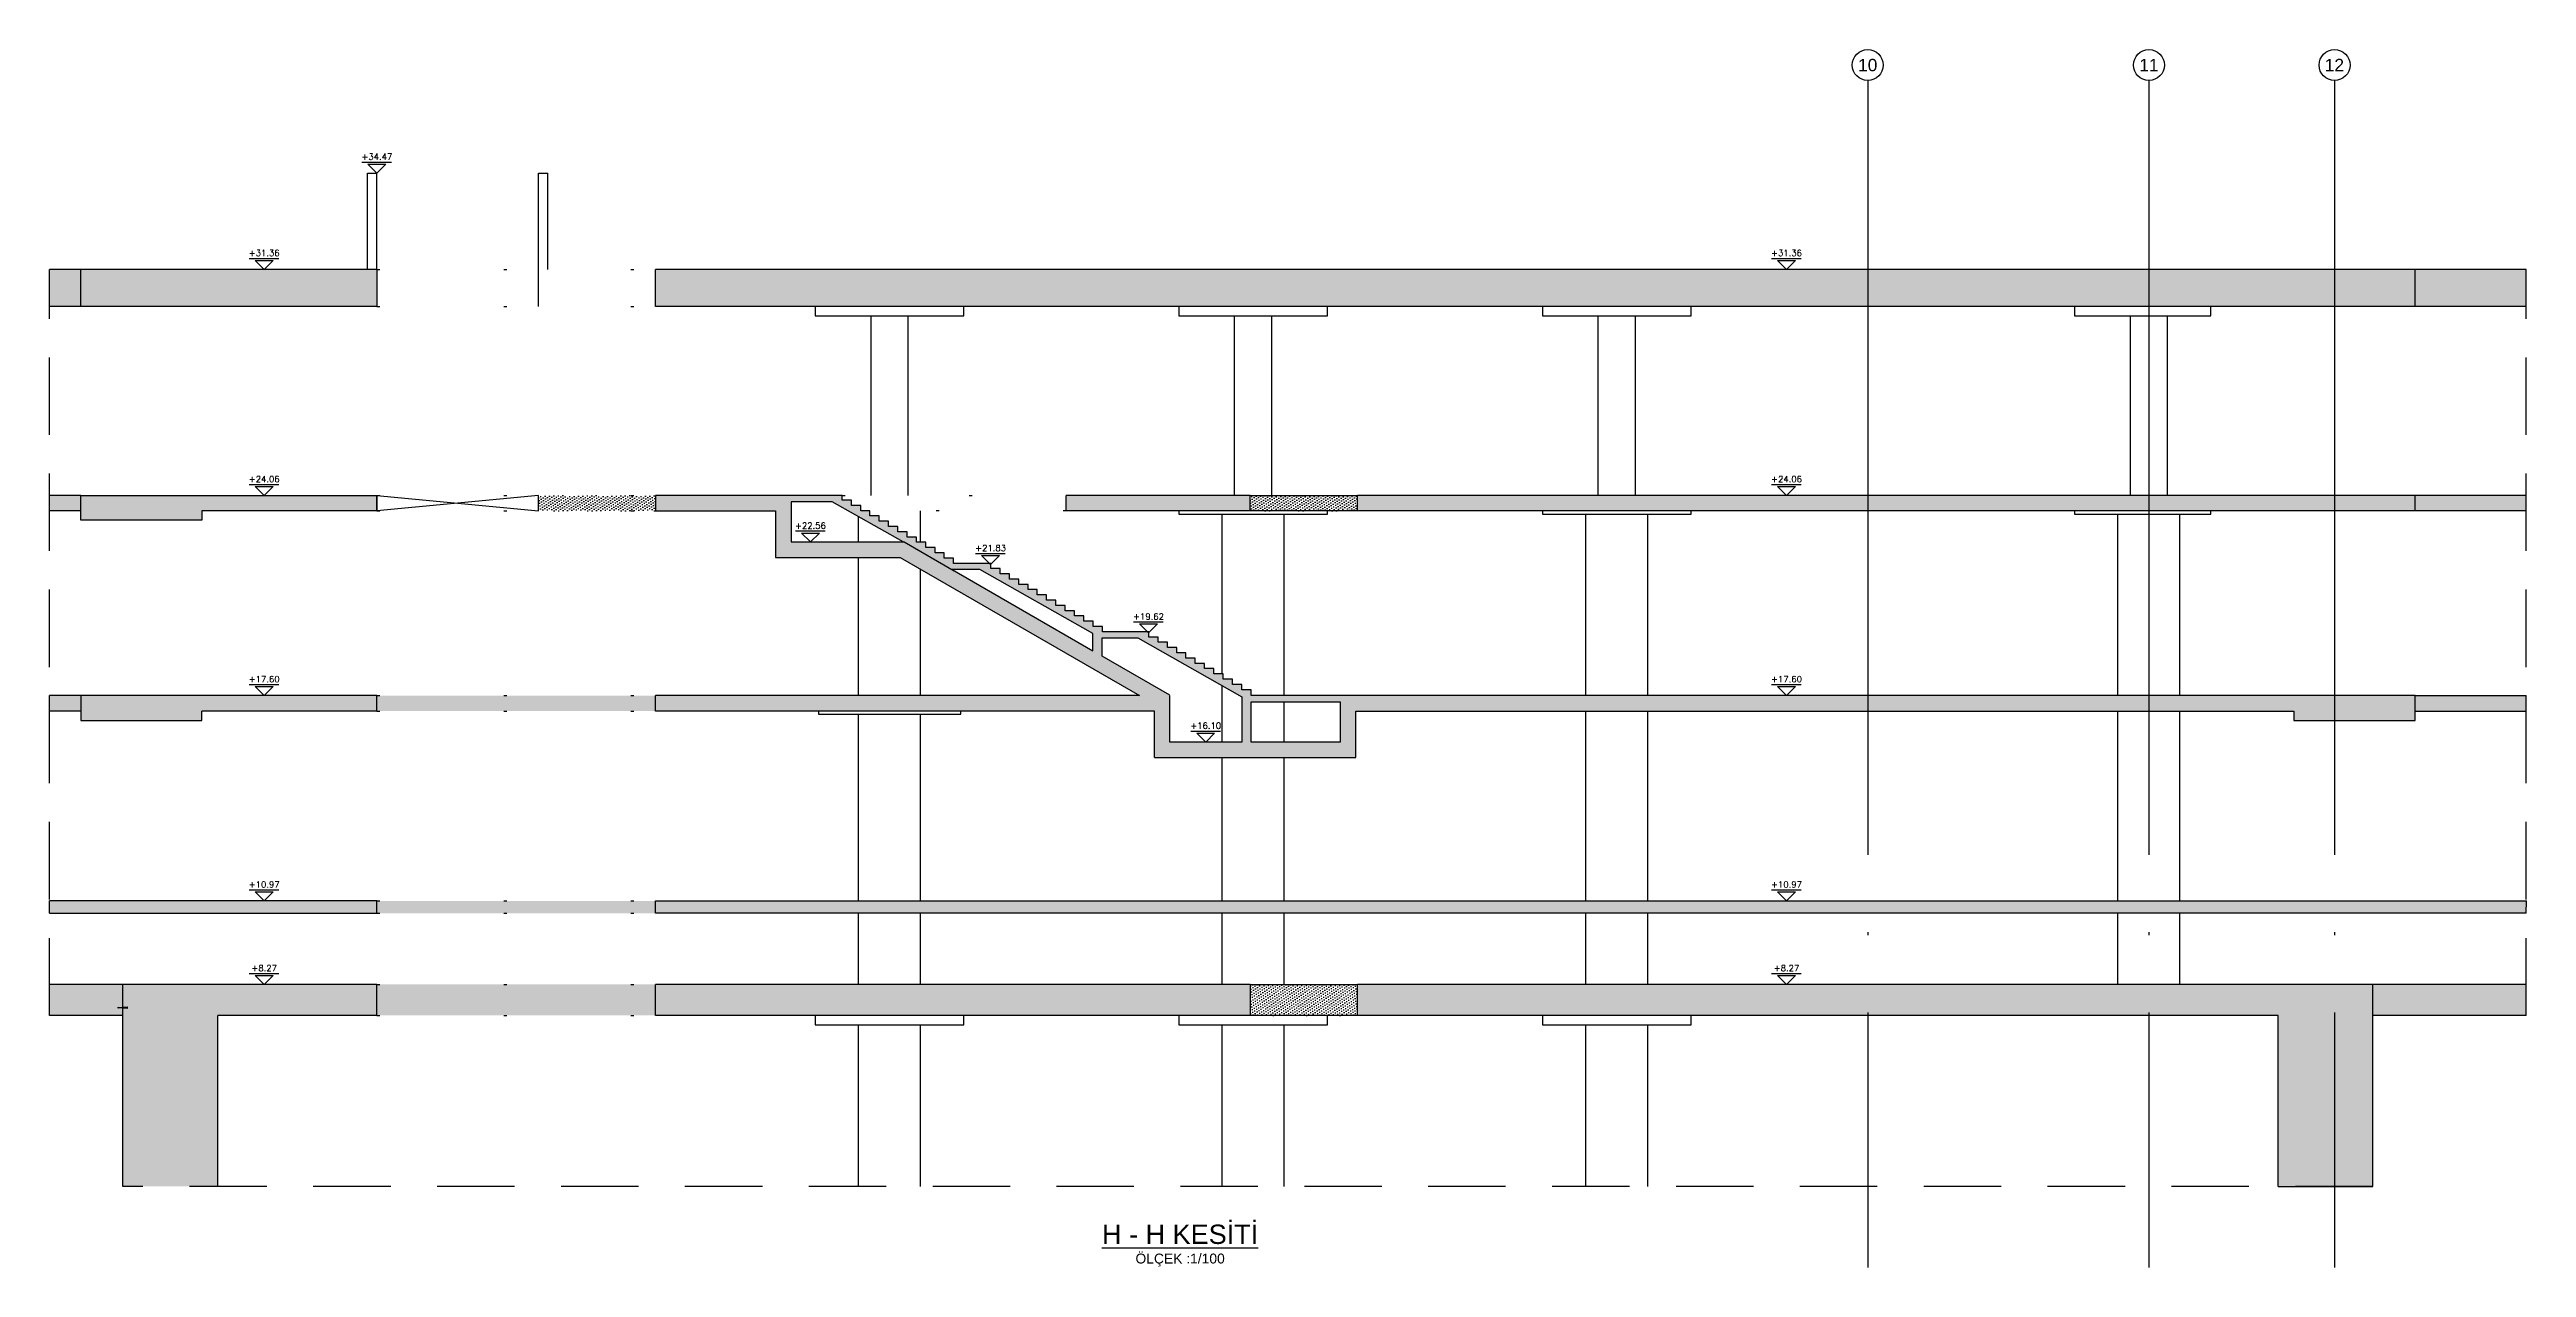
# Model space of a CAD drawing. Header units: inches. Extents: x 400392 to 401495, y 4543971 to 4544133.
# Drawn here: x 401274.7 to 401354.6, y 4544003 to 4544042.3 of the extents above; entities that cross this region are included whole.
import ezdxf
from ezdxf.enums import TextEntityAlignment as Align

# ---------------------------------------------------------------- set-up
doc = ezdxf.new("R2010")
doc.units = ezdxf.units.IN
doc.header["$MEASUREMENT"] = 0
for name, pattern in [('ACAD_ISO05W100', [33, 24, -3, 0, -3, 0, -3]), ('AKS', [3, 2.5, -0.25, 0, -0.25]), ('CIZGI', [0.4, 0.25, -0.15]), ('CONTINU', [0]), ('Dot', [4, 0, -4]), ('HIDDEN', [0.375, 0.25, -0.125])]:
    doc.linetypes.add(name, pattern=pattern)
for name, color, linetype in [('aks prota', 2, 'AKS'), ('caks prota', 4, 'Continuous'), ('görünüş prota', 4, 'Continuous'), ('iderzi_PROTA', 3, 'Continuous'), ('kesik prota', 2, 'CIZGI'), ('kesit prota', 1, 'Continuous'), ('kesit tarama prota', 252, 'Continuous'), ('kolon tarama prota', 252, 'Continuous'), ('kot prota', 4, 'Continuous'), ('PRT-CST-rc_level', 6, 'Continuous'), ('PRT-CST-rc_levermark', 4, 'Continuous'), ('st_s_su tutucu', 2, 'Continuous'), ('st_s_ölçü', 4, 'Continuous'), ('t35 prota', 3, 'Continuous'), ('taks prota', 7, 'Continuous'), ('tplan prota', 7, 'Continuous')]:
    doc.layers.add(name, color=color, linetype=linetype)
doc.styles.add('Arial', font='Arial.ttf')
doc.styles.add('OLCU', font='romanstw.shx')
doc.styles.add('TAKS', font='Arial Unicode.ttf')
pattern_1 = [(36, (401115.44459, 4543690.453005), (-0.014547592, 0.087543451), [0, -0.079375])]

msp = doc.modelspace()

# ---------------------------------------------------------------- texts
at = {"layer": 't35 prota', "style": 'Arial'}
msp.add_text('ÖLÇEK :1/100', height=0.32, rotation=0.01179, dxfattribs=at).set_placement((401311.177, 4544003.291), align=Align.MIDDLE)
at = {"layer": 'taks prota', "style": 'TAKS'}
for s, p in [('10', (401333.378, 4544041.846)), ('11', (401342.458, 4544041.846)), ('12', (401348.447, 4544041.846))]:
    msp.add_text(s, height=0.4, dxfattribs=at).set_placement(p, align=Align.MIDDLE_CENTER)
at = {"layer": 'tplan prota', "style": 'Arial'}
msp.add_text('%%UH - H KESİTİ', height=0.625, rotation=0.01179, dxfattribs=at).set_placement((401311.177, 4544004.166), align=Align.MIDDLE)

# ---------------------------------------------------------------- blocks, each defined once
blk = doc.blocks.new('KOTK5')
at = {"layer": 'PRT-CST-rc_levermark'}
blk.add_line((217, 160), (-213, 160), dxfattribs=at)
blk.add_lwpolyline([(130, 130), (-130, 130), (0, 0)], close=True, dxfattribs=at)
at = {"layer": 'PRT-CST-rc_level', "style": 'OLCU'}
blk.add_attdef('000.00', text='', height=90, dxfattribs=at).set_placement((0, 193), align=Align.CENTER)
blk = doc.blocks.new('D')
at = {"layer": 'st_s_su tutucu', "linetype": 'CONTINU', "ltscale": 0.2}
for p, q in [((-39988, 52508), (-39993, 52508)), ((-39993, 52508), (-39993, 52507)), ((-39993, 52507), (-39991, 52506)), ((-39991, 52499), (-39992, 52499)), ((-39992, 52499), (-39992, 52498)), ((-39992, 52498), (-39991, 52498)), ((-39991, 52489), (-39992, 52489)), ((-39992, 52489), (-39992, 52488)), ((-39992, 52488), (-39991, 52488)), ((-39991, 52479), (-39992, 52479)), ((-39992, 52479), (-39992, 52478)), ((-39992, 52478), (-39991, 52478)), ((-39992, 52468), (-39992, 52469)), ((-39992, 52469), (-39991, 52469)), ((-39991, 52468), (-39992, 52468)), ((-39991, 52506), (-39991, 52499)), ((-39991, 52498), (-39991, 52489)), ((-39991, 52488), (-39991, 52479)), ((-39991, 52469), (-39991, 52478)), ((-39991, 52459), (-39991, 52468)), ((-39990, 52506), (-39988, 52507)), ((-39990, 52499), (-39990, 52506)), ((-39989, 52499), (-39990, 52499)), ((-39990, 52489), (-39990, 52498)), ((-39990, 52498), (-39989, 52498)), ((-39989, 52489), (-39990, 52489)), ((-39990, 52479), (-39990, 52488)), ((-39990, 52488), (-39989, 52488)), ((-39989, 52479), (-39990, 52479)), ((-39990, 52478), (-39989, 52478)), ((-39990, 52478), (-39990, 52469)), ((-39990, 52469), (-39989, 52469)), ((-39989, 52468), (-39990, 52468)), ((-39990, 52468), (-39990, 52459)), ((-39989, 52498), (-39989, 52499)), ((-39989, 52488), (-39989, 52489)), ((-39989, 52478), (-39989, 52479)), ((-39989, 52469), (-39989, 52468)), ((-39988, 52507), (-39988, 52508)), ((-39993, 52449), (-39991, 52450)), ((-39993, 52448), (-39993, 52449)), ((-39988, 52448), (-39993, 52448)), ((-39992, 52458), (-39992, 52459)), ((-39992, 52459), (-39991, 52459)), ((-39991, 52458), (-39992, 52458)), ((-39991, 52450), (-39991, 52458)), ((-39990, 52459), (-39989, 52459)), ((-39989, 52458), (-39990, 52458)), ((-39990, 52458), (-39990, 52450)), ((-39990, 52450), (-39988, 52449)), ((-39989, 52459), (-39989, 52458)), ((-39988, 52449), (-39988, 52448))]:
    blk.add_line(p, q, dxfattribs=at)

# ---------------------------------------------------------------- hatches: boundary and pattern name
at = {"layer": 'kesit tarama prota'}
h = msp.add_hatch(color=256, dxfattribs=at)
h.dxf.hatch_style = 1
h.paths.add_polyline_path([(401275.685, 4544035.245), (401274.673, 4544035.245), (401274.673, 4544034.045), (401275.685, 4544034.045)])
h.paths.add_polyline_path([(401285.243, 4544035.245), (401275.685, 4544035.245), (401275.685, 4544034.045), (401285.243, 4544034.045)])
h = msp.add_hatch(color=256, dxfattribs=at)
h.dxf.hatch_style = 1
h.paths.add_polyline_path([(401351.049, 4544035.245), (401294.243, 4544035.245), (401294.243, 4544034.045), (401351.049, 4544034.045)])
h = msp.add_hatch(color=256, dxfattribs=at)
h.dxf.hatch_style = 1
h.paths.add_polyline_path([(401354.642, 4544035.245), (401351.049, 4544035.245), (401351.049, 4544034.045), (401354.642, 4544034.045)])
h = msp.add_hatch(color=256, dxfattribs=at)
h.dxf.hatch_style = 1
h.paths.add_polyline_path([(401275.682, 4544027.945), (401274.673, 4544027.945), (401274.673, 4544027.445), (401275.682, 4544027.445)])
h.paths.add_polyline_path([(401285.243, 4544027.945), (401275.682, 4544027.945), (401275.682, 4544027.145), (401279.595, 4544027.145), (401279.595, 4544027.445), (401285.243, 4544027.445)])
h = msp.add_hatch(dxfattribs=at)
h.set_pattern_fill('DOTS', color=2, scale=0.05, angle=36)
h.set_pattern_definition(pattern_1)
h.paths.add_polyline_path([(401294.243, 4544027.945), (401290.463, 4544027.945), (401290.463, 4544027.445), (401294.243, 4544027.445)])
h = msp.add_hatch(color=256, dxfattribs=at)
h.dxf.hatch_style = 1
h.paths.add_polyline_path([(401351.049, 4544021.485), (401313.466, 4544021.485), (401313.466, 4544021.675), (401313.166, 4544021.675), (401313.166, 4544021.845), (401312.866, 4544021.845), (401312.866, 4544022.015), (401312.566, 4544022.015), (401312.566, 4544022.185), (401312.266, 4544022.185), (401312.266, 4544022.355), (401311.966, 4544022.355), (401311.966, 4544022.525), (401311.666, 4544022.525), (401311.666, 4544022.695), (401311.366, 4544022.695), (401311.366, 4544022.865), (401311.066, 4544022.865), (401311.066, 4544023.035), (401310.766, 4544023.035), (401310.766, 4544023.205), (401310.466, 4544023.205), (401310.466, 4544023.375), (401310.166, 4544023.375), (401310.166, 4544023.545), (401308.666, 4544023.545), (401308.666, 4544023.715), (401308.366, 4544023.715), (401308.366, 4544023.885), (401308.066, 4544023.885), (401308.066, 4544024.055), (401307.766, 4544024.055), (401307.766, 4544024.225), (401307.466, 4544024.225), (401307.466, 4544024.395), (401307.166, 4544024.395), (401307.166, 4544024.565), (401306.866, 4544024.565), (401306.866, 4544024.735), (401306.566, 4544024.735), (401306.566, 4544024.905), (401306.266, 4544024.905), (401306.266, 4544025.075), (401305.966, 4544025.075), (401305.966, 4544025.245), (401305.666, 4544025.245), (401305.666, 4544025.415), (401305.366, 4544025.415), (401305.366, 4544025.585), (401305.066, 4544025.585), (401305.066, 4544025.755), (401303.864, 4544025.755), (401303.864, 4544025.925), (401303.564, 4544025.925), (401303.564, 4544026.095), (401303.264, 4544026.095), (401303.264, 4544026.265), (401302.964, 4544026.265), (401302.964, 4544026.435), (401302.664, 4544026.435), (401302.664, 4544026.605), (401302.364, 4544026.605), (401302.364, 4544026.775), (401302.064, 4544026.775), (401302.064, 4544026.945), (401301.764, 4544026.945), (401301.764, 4544027.115), (401301.464, 4544027.115), (401301.464, 4544027.285), (401301.164, 4544027.285), (401301.164, 4544027.455), (401300.864, 4544027.455), (401300.864, 4544027.625), (401300.564, 4544027.625), (401300.564, 4544027.795), (401300.264, 4544027.795), (401300.264, 4544027.945), (401294.243, 4544027.945), (401294.243, 4544027.445), (401298.114, 4544027.445), (401298.114, 4544025.945), (401302.138, 4544025.945), (401309.862, 4544021.485), (401294.243, 4544021.485), (401294.243, 4544020.985), (401310.349, 4544020.985), (401310.349, 4544019.485), (401316.849, 4544019.485), (401316.849, 4544020.985), (401347.136, 4544020.985), (401347.136, 4544020.685), (401351.049, 4544020.685)])
h.paths.add_polyline_path([(401303.813, 4544025.555), (401304.713, 4544025.555), (401308.358, 4544023.489), (401308.358, 4544022.931)], flags=16)
h.paths.add_polyline_path([(401308.658, 4544022.758), (401308.658, 4544023.345), (401309.813, 4544023.345), (401313.166, 4544021.445), (401313.166, 4544019.985), (401310.849, 4544019.985), (401310.849, 4544021.493)], flags=16)
h.paths.add_polyline_path([(401313.466, 4544021.285), (401316.349, 4544021.285), (401316.349, 4544019.985), (401313.466, 4544019.985)], flags=16)
h.paths.add_polyline_path([(401302.24, 4544026.445), (401298.614, 4544026.445), (401298.614, 4544027.745), (401299.946, 4544027.745)], flags=16)
h = msp.add_hatch(color=256, dxfattribs=at)
h.dxf.hatch_style = 1
h.paths.add_polyline_path([(401313.436, 4544027.945), (401307.496, 4544027.945), (401307.496, 4544027.445), (401313.436, 4544027.445)])
h.paths.add_polyline_path([(401351.049, 4544027.945), (401316.907, 4544027.945), (401316.907, 4544027.445), (401351.049, 4544027.445)])
h = msp.add_hatch(dxfattribs=at)
h.set_pattern_fill('DOTS', color=2, scale=0.05, angle=36)
h.set_pattern_definition(pattern_1)
h.paths.add_polyline_path([(401316.907, 4544027.945), (401313.436, 4544027.945), (401313.436, 4544027.445), (401316.907, 4544027.445)])
h = msp.add_hatch(color=256, dxfattribs=at)
h.dxf.hatch_style = 1
h.paths.add_polyline_path([(401354.642, 4544027.945), (401351.049, 4544027.945), (401351.049, 4544027.445), (401354.642, 4544027.445)])
h = msp.add_hatch(color=256, dxfattribs=at)
h.dxf.hatch_style = 1
h.paths.add_polyline_path([(401275.682, 4544021.485), (401274.673, 4544021.485), (401274.673, 4544020.985), (401275.682, 4544020.985)])
h.paths.add_polyline_path([(401285.243, 4544021.485), (401275.682, 4544021.485), (401275.682, 4544020.685), (401279.595, 4544020.685), (401279.595, 4544020.985), (401285.243, 4544020.985)])
h = msp.add_hatch(dxfattribs=at)
h.set_pattern_fill('DOTS', color=2, scale=0.05, angle=36)
h.set_pattern_definition(pattern_1)
h.paths.add_polyline_path([(401294.243, 4544021.485), (401285.243, 4544021.485), (401285.243, 4544020.985), (401294.243, 4544020.985)])
h = msp.add_hatch(color=256, dxfattribs=at)
h.dxf.hatch_style = 1
h.paths.add_polyline_path([(401354.642, 4544021.485), (401351.049, 4544021.485), (401351.049, 4544020.985), (401354.642, 4544020.985)])
h = msp.add_hatch(color=256, dxfattribs=at)
h.dxf.hatch_style = 1
h.paths.add_polyline_path([(401285.243, 4544014.855), (401274.673, 4544014.855), (401274.673, 4544014.455), (401285.243, 4544014.455)])
h = msp.add_hatch(dxfattribs=at)
h.set_pattern_fill('DOTS', color=2, scale=0.05, angle=36)
h.set_pattern_definition(pattern_1)
h.paths.add_polyline_path([(401294.243, 4544014.855), (401285.243, 4544014.855), (401285.243, 4544014.455), (401294.243, 4544014.455)])
h = msp.add_hatch(color=256, dxfattribs=at)
h.dxf.hatch_style = 1
h.paths.add_polyline_path([(401354.647, 4544014.855), (401294.243, 4544014.855), (401294.243, 4544014.455), (401354.642, 4544014.455)])
h = msp.add_hatch(color=256, dxfattribs=at)
h.dxf.hatch_style = 1
h.paths.add_polyline_path([(401280.102, 4544011.155), (401285.243, 4544011.155), (401285.243, 4544012.155), (401274.673, 4544012.155), (401274.673, 4544011.155), (401277.039, 4544011.155), (401277.039, 4544005.637), (401280.102, 4544005.637)])
h = msp.add_hatch(dxfattribs=at)
h.set_pattern_fill('DOTS', color=2, scale=0.05, angle=36)
h.set_pattern_definition(pattern_1)
h.paths.add_polyline_path([(401294.243, 4544012.155), (401285.243, 4544012.155), (401285.243, 4544011.155), (401294.243, 4544011.155)])
h = msp.add_hatch(color=256, dxfattribs=at)
h.dxf.hatch_style = 1
h.paths.add_polyline_path([(401313.436, 4544012.155), (401294.243, 4544012.155), (401294.243, 4544011.155), (401313.436, 4544011.155)])
h = msp.add_hatch(dxfattribs=at)
h.set_pattern_fill('DOTS', color=2, scale=0.05, angle=36)
h.set_pattern_definition(pattern_1)
h.paths.add_polyline_path([(401316.907, 4544012.155), (401313.436, 4544012.155), (401313.436, 4544011.155), (401316.907, 4544011.155)])
h = msp.add_hatch(color=256, dxfattribs=at)
h.dxf.hatch_style = 1
h.paths.add_polyline_path([(401349.688, 4544011.155), (401354.642, 4544011.155), (401354.642, 4544012.155), (401316.907, 4544012.155), (401316.907, 4544011.155), (401346.626, 4544011.155), (401346.626, 4544005.637), (401349.688, 4544005.637)])

# ---------------------------------------------------------------- linework, layer by layer
at = {"layer": 'aks prota', "ltscale": 10}
for p, q in [((401333.378, 4544041.346), (401333.378, 4544003.018)), ((401342.458, 4544041.346), (401342.458, 4544003.018)), ((401348.45, 4544041.346), (401348.45, 4544003.018))]:
    msp.add_line(p, q, dxfattribs=at)
at = {"layer": 'caks prota', "ltscale": 0.05}
for centre in [(401333.378, 4544041.846), (401342.458, 4544041.846), (401348.45, 4544041.846)]:
    msp.add_circle(centre, 0.5, dxfattribs=at)
at = {"layer": 'görünüş prota'}
for p, q in [((401301.197, 4544027.945), (401301.197, 4544033.745)), ((401302.397, 4544027.945), (401302.397, 4544033.745)), ((401312.936, 4544027.945), (401312.936, 4544033.745)), ((401314.136, 4544027.945), (401314.136, 4544033.745)), ((401324.678, 4544027.945), (401324.678, 4544033.745)), ((401325.878, 4544027.945), (401325.878, 4544033.745)), ((401341.858, 4544027.945), (401341.858, 4544033.745)), ((401343.058, 4544027.945), (401343.058, 4544033.745)), ((401300.797, 4544026.445), (401300.797, 4544027.263)), ((401302.797, 4544026.435), (401302.797, 4544027.445)), ((401312.536, 4544022.185), (401312.536, 4544027.345)), ((401314.536, 4544021.485), (401314.536, 4544027.345)), ((401324.278, 4544021.485), (401324.278, 4544027.345)), ((401326.278, 4544021.485), (401326.278, 4544027.345)), ((401341.458, 4544021.485), (401341.458, 4544027.345)), ((401343.458, 4544021.485), (401343.458, 4544027.345)), ((401300.797, 4544021.485), (401300.797, 4544025.945)), ((401302.797, 4544021.485), (401302.797, 4544025.564)), ((401312.536, 4544019.985), (401312.536, 4544021.802)), ((401300.797, 4544014.855), (401300.797, 4544020.885)), ((401302.797, 4544014.855), (401302.797, 4544020.885)), ((401314.536, 4544019.985), (401314.536, 4544021.285)), ((401324.278, 4544014.855), (401324.278, 4544020.985)), ((401326.278, 4544014.855), (401326.278, 4544020.985)), ((401341.458, 4544014.855), (401341.458, 4544020.985)), ((401343.458, 4544014.855), (401343.458, 4544020.985)), ((401312.536, 4544014.855), (401312.536, 4544019.485)), ((401314.536, 4544014.855), (401314.536, 4544019.485)), ((401300.797, 4544012.155), (401300.797, 4544014.455)), ((401302.797, 4544012.155), (401302.797, 4544014.455)), ((401312.536, 4544012.155), (401312.536, 4544014.455)), ((401314.536, 4544012.155), (401314.536, 4544014.455)), ((401324.278, 4544012.155), (401324.278, 4544014.455)), ((401326.278, 4544012.155), (401326.278, 4544014.455)), ((401341.458, 4544012.155), (401341.458, 4544014.455)), ((401343.458, 4544012.155), (401343.458, 4544014.455)), ((401300.797, 4544005.637), (401300.797, 4544010.855)), ((401302.797, 4544005.637), (401302.797, 4544010.855)), ((401312.536, 4544005.637), (401312.536, 4544010.855)), ((401314.536, 4544005.637), (401314.536, 4544010.855)), ((401324.278, 4544005.637), (401324.278, 4544010.855)), ((401326.278, 4544005.637), (401326.278, 4544010.855))]:
    msp.add_line(p, q, dxfattribs=at)
for points in [[(401284.943, 4544035.245), (401284.943, 4544038.355)], [(401284.943, 4544038.355), (401285.243, 4544038.355)], [(401285.243, 4544035.245), (401285.243, 4544038.355)], [(401290.463, 4544034.045), (401290.463, 4544038.355)], [(401290.463, 4544038.355), (401290.763, 4544038.355)], [(401290.763, 4544035.245), (401290.763, 4544038.355)], [(401299.397, 4544034.045), (401299.397, 4544033.745), (401304.197, 4544033.745), (401304.197, 4544034.045)], [(401311.136, 4544034.045), (401311.136, 4544033.745), (401315.936, 4544033.745), (401315.936, 4544034.045)], [(401322.875, 4544034.045), (401322.875, 4544033.745), (401327.675, 4544033.745), (401327.675, 4544034.045)], [(401340.055, 4544034.045), (401340.055, 4544033.745), (401344.455, 4544033.745), (401344.455, 4544034.045)], [(401313.436, 4544027.945), (401316.907, 4544027.945)], [(401311.136, 4544027.445), (401311.136, 4544027.345), (401315.936, 4544027.345), (401315.936, 4544027.445)], [(401316.907, 4544027.445), (401313.436, 4544027.445)], [(401322.875, 4544027.445), (401322.875, 4544027.345), (401327.675, 4544027.345), (401327.675, 4544027.445)], [(401340.055, 4544027.445), (401340.055, 4544027.345), (401344.455, 4544027.345), (401344.455, 4544027.445)], [(401299.497, 4544020.985), (401299.497, 4544020.885), (401304.097, 4544020.885), (401304.097, 4544020.985)], [(401313.436, 4544012.155), (401316.907, 4544012.155)], [(401299.397, 4544011.155), (401299.397, 4544010.855), (401304.197, 4544010.855), (401304.197, 4544011.155)], [(401311.136, 4544011.155), (401311.136, 4544010.855), (401315.936, 4544010.855), (401315.936, 4544011.155)], [(401316.907, 4544011.155), (401313.436, 4544011.155)], [(401322.877, 4544011.155), (401322.877, 4544010.855), (401327.677, 4544010.855), (401327.677, 4544011.155)]]:
    msp.add_lwpolyline(points, dxfattribs=at)
at = {"layer": 'görünüş prota', "color": 4, "linetype": 'Dot'}
for points in [[(401285.243, 4544035.245), (401294.243, 4544035.245)], [(401285.243, 4544034.045), (401294.243, 4544034.045)], [(401285.243, 4544027.945), (401294.243, 4544027.945)], [(401300.264, 4544027.945), (401307.496, 4544027.945)], [(401285.243, 4544027.445), (401294.243, 4544027.445)], [(401307.496, 4544027.445), (401301.164, 4544027.445)], [(401285.243, 4544021.485), (401294.243, 4544021.485)], [(401285.243, 4544020.985), (401294.243, 4544020.985)], [(401285.243, 4544014.855), (401294.243, 4544014.855)], [(401285.243, 4544014.455), (401294.243, 4544014.455)], [(401285.243, 4544012.155), (401294.243, 4544012.155)], [(401285.243, 4544011.155), (401294.243, 4544011.155)]]:
    msp.add_lwpolyline(points, dxfattribs=at)
at = {"layer": 'iderzi_PROTA', "linetype": 'ACAD_ISO05W100', "ltscale": 2}
for p, q in [((401277.039, 4544011.155), (401277.039, 4544012.155)), ((401349.688, 4544011.155), (401349.688, 4544012.155))]:
    msp.add_line(p, q, dxfattribs=at)
at = {"layer": 'kesik prota', "ltscale": 10}
msp.add_line((401349.688, 4544005.637), (401277.039, 4544005.637), dxfattribs=at)
at = {"layer": 'kesik prota', "linetype": 'HIDDEN', "ltscale": 10}
for points in [[(401274.673, 4544011.155), (401274.673, 4544035.245)], [(401354.642, 4544011.155), (401354.642, 4544035.245)]]:
    msp.add_lwpolyline(points, dxfattribs=at)
at = {"layer": 'kesik prota', "ltscale": 10}
msp.add_lwpolyline([(401302.24, 4544026.445), (401302.271, 4544026.445), (401303.877, 4544025.518)], dxfattribs=at)
at = {"layer": 'kesit prota', "color": 1}
for p, q in [((401285.243, 4544035.245), (401274.673, 4544035.245)), ((401285.243, 4544035.245), (401285.243, 4544034.045)), ((401354.642, 4544035.245), (401294.243, 4544035.245)), ((401294.243, 4544034.045), (401294.243, 4544035.245)), ((401285.243, 4544034.045), (401274.673, 4544034.045)), ((401354.642, 4544034.045), (401294.243, 4544034.045)), ((401313.436, 4544027.945), (401307.496, 4544027.945)), ((401307.496, 4544027.445), (401307.496, 4544027.945)), ((401313.436, 4544027.445), (401313.436, 4544027.945)), ((401354.642, 4544027.945), (401316.907, 4544027.945)), ((401316.907, 4544027.445), (401316.907, 4544027.945)), ((401351.049, 4544027.445), (401351.049, 4544027.945)), ((401313.436, 4544027.445), (401307.496, 4544027.445)), ((401354.642, 4544027.445), (401316.907, 4544027.445)), ((401275.682, 4544021.485), (401274.673, 4544021.485)), ((401285.243, 4544020.985), (401285.243, 4544021.485)), ((401294.243, 4544020.985), (401294.243, 4544021.485)), ((401275.682, 4544020.985), (401274.673, 4544020.985)), ((401285.243, 4544020.985), (401279.595, 4544020.985)), ((401310.349, 4544020.985), (401294.243, 4544020.985)), ((401310.349, 4544019.485), (401310.349, 4544020.985)), ((401316.849, 4544019.485), (401316.849, 4544020.985)), ((401310.349, 4544019.485), (401316.849, 4544019.485)), ((401285.243, 4544012.155), (401274.673, 4544012.155)), ((401285.243, 4544011.155), (401285.243, 4544012.155)), ((401313.436, 4544012.155), (401294.243, 4544012.155)), ((401294.243, 4544011.155), (401294.243, 4544012.155)), ((401313.436, 4544012.155), (401313.436, 4544011.155)), ((401354.642, 4544012.155), (401316.907, 4544012.155)), ((401316.907, 4544011.155), (401316.907, 4544012.155)), ((401277.039, 4544011.155), (401274.673, 4544011.155)), ((401277.039, 4544005.637), (401277.039, 4544011.155)), ((401285.243, 4544011.155), (401280.102, 4544011.155)), ((401280.102, 4544005.637), (401280.102, 4544011.155)), ((401313.436, 4544011.155), (401294.243, 4544011.155)), ((401346.626, 4544011.155), (401316.907, 4544011.155)), ((401346.626, 4544005.637), (401346.626, 4544011.155)), ((401354.642, 4544011.155), (401349.688, 4544011.155)), ((401349.688, 4544005.637), (401349.688, 4544011.155))]:
    msp.add_line(p, q, dxfattribs=at)
at = {"layer": 'kesit prota'}
for p, q in [((401275.685, 4544034.045), (401275.685, 4544035.245)), ((401351.049, 4544034.045), (401351.049, 4544035.245))]:
    msp.add_line(p, q, dxfattribs=at)
at = {"layer": 'kesit prota', "color": 1}
for points in [[(401275.682, 4544027.945), (401274.673, 4544027.945)], [(401275.682, 4544027.445), (401274.673, 4544027.445)], [(401298.114, 4544027.445), (401298.114, 4544025.945), (401302.138, 4544025.945), (401309.862, 4544021.485), (401294.243, 4544021.485)], [(401304.713, 4544025.555), (401303.813, 4544025.555), (401308.358, 4544022.931), (401308.358, 4544023.489), (401304.713, 4544025.555)], [(401310.849, 4544021.493), (401308.658, 4544022.758), (401308.658, 4544023.345), (401309.813, 4544023.345), (401313.166, 4544021.445), (401313.166, 4544019.985)], [(401313.166, 4544019.985), (401310.849, 4544019.985), (401310.849, 4544021.485)]]:
    msp.add_lwpolyline(points, dxfattribs=at)
for points in [[(401275.682, 4544027.945), (401285.243, 4544027.945), (401285.243, 4544027.445), (401279.595, 4544027.445), (401279.595, 4544027.145), (401275.682, 4544027.145)], [(401302.24, 4544026.445), (401299.946, 4544027.745), (401298.614, 4544027.745), (401298.614, 4544026.445)], [(401313.466, 4544021.285), (401316.349, 4544021.285), (401316.349, 4544019.985), (401313.466, 4544019.985)]]:
    msp.add_lwpolyline(points, close=True, dxfattribs=at)
at = {"layer": 'kesit prota'}
for points in [[(401316.849, 4544020.985), (401347.136, 4544020.985), (401347.136, 4544020.685), (401351.049, 4544020.685), (401351.049, 4544021.485), (401313.466, 4544021.485), (401313.466, 4544021.675), (401313.166, 4544021.675), (401313.166, 4544021.845), (401312.866, 4544021.845), (401312.866, 4544022.015), (401312.566, 4544022.015), (401312.566, 4544022.185), (401312.266, 4544022.185), (401312.266, 4544022.355), (401311.966, 4544022.355), (401311.966, 4544022.525), (401311.666, 4544022.525), (401311.666, 4544022.695), (401311.366, 4544022.695), (401311.366, 4544022.865), (401311.066, 4544022.865), (401311.066, 4544023.035), (401310.766, 4544023.035), (401310.766, 4544023.205), (401310.466, 4544023.205), (401310.466, 4544023.375), (401310.166, 4544023.375), (401310.166, 4544023.545), (401308.666, 4544023.545), (401308.666, 4544023.715), (401308.366, 4544023.715), (401308.366, 4544023.885), (401308.066, 4544023.885), (401308.066, 4544024.055), (401307.766, 4544024.055), (401307.766, 4544024.225), (401307.466, 4544024.225), (401307.466, 4544024.395), (401307.166, 4544024.395), (401307.166, 4544024.565), (401306.866, 4544024.565), (401306.866, 4544024.735), (401306.566, 4544024.735), (401306.566, 4544024.905), (401306.266, 4544024.905), (401306.266, 4544025.075), (401305.966, 4544025.075), (401305.966, 4544025.245), (401305.666, 4544025.245), (401305.666, 4544025.415), (401305.366, 4544025.415), (401305.366, 4544025.585), (401305.066, 4544025.585), (401305.066, 4544025.755), (401303.864, 4544025.755), (401303.864, 4544025.925), (401303.564, 4544025.925), (401303.564, 4544026.095), (401303.264, 4544026.095), (401303.264, 4544026.265), (401302.964, 4544026.265), (401302.964, 4544026.435), (401302.664, 4544026.435), (401302.664, 4544026.605), (401302.364, 4544026.605), (401302.364, 4544026.775), (401302.064, 4544026.775), (401302.064, 4544026.945), (401301.764, 4544026.945), (401301.764, 4544027.115), (401301.464, 4544027.115), (401301.464, 4544027.285), (401301.164, 4544027.285), (401301.164, 4544027.455), (401300.864, 4544027.455), (401300.864, 4544027.625), (401300.564, 4544027.625), (401300.564, 4544027.795), (401300.264, 4544027.795), (401300.264, 4544027.945), (401294.243, 4544027.945), (401294.243, 4544027.445), (401298.114, 4544027.445)], [(401285.243, 4544021.485), (401275.682, 4544021.485), (401275.682, 4544020.685), (401279.595, 4544020.685), (401279.595, 4544020.985)], [(401351.049, 4544021.485), (401354.642, 4544021.485)], [(401351.049, 4544020.985), (401354.642, 4544020.985)], [(401274.673, 4544014.455), (401285.243, 4544014.455), (401285.243, 4544014.855), (401274.673, 4544014.855)], [(401354.642, 4544014.455), (401294.243, 4544014.455), (401294.243, 4544014.855), (401354.647, 4544014.855)], [(401354.642, 4544014.455), (401354.647, 4544014.855)], [(401354.642, 4544011.155), (401354.642, 4544012.155)]]:
    msp.add_lwpolyline(points, dxfattribs=at)
at = {"layer": 'kesit tarama prota'}
for points in [[(401274.673, 4544034.045), (401274.673, 4544035.245)], [(401354.642, 4544034.045), (401354.642, 4544035.245)], [(401274.673, 4544027.445), (401274.673, 4544027.945)], [(401354.642, 4544027.445), (401354.642, 4544027.945)], [(401274.673, 4544020.985), (401274.673, 4544021.485)], [(401354.642, 4544020.985), (401354.642, 4544021.485)], [(401274.673, 4544014.455), (401274.673, 4544014.855)], [(401346.626, 4544005.637), (401349.688, 4544005.637)]]:
    msp.add_lwpolyline(points, dxfattribs=at)
at = {"layer": 'kolon tarama prota', "color": 2}
msp.add_lwpolyline([(401285.243, 4544027.445), (401285.243, 4544027.945), (401290.463, 4544027.445), (401290.463, 4544027.945), (401285.243, 4544027.445), (401285.243, 4544027.945)], dxfattribs=at)

# ---------------------------------------------------------------- block references
at = {"layer": 'kot prota', "linetype": 'CONTINU', "ltscale": 0.1}
ref = msp.add_blockref('KOTK5', (401285.243, 4544038.355), dxfattribs=dict(at, xscale=-0.002222222222222221, yscale=0.002222222222222221, zscale=0.002222222222222222, rotation=1.399620875197627e-05))
ref.add_attrib('000.00', '+34.47', dxfattribs={"layer": 'PRT-CST-rc_level', "height": 0.2, "rotation": 0.00001, "style": 'OLCU'}).set_placement((401285.243, 4544038.784), align=Align.CENTER)
ref = msp.add_blockref('KOTK5', (401281.605, 4544035.245), dxfattribs=dict(at, xscale=-0.002222222222222222, yscale=0.002222222222222222, zscale=0.002222222222222222, rotation=359.9999999999902))
ref.add_attrib('000.00', '+31.36', dxfattribs={"layer": 'PRT-CST-rc_level', "height": 0.2, "style": 'OLCU'}).set_placement((401281.605, 4544035.674), align=Align.CENTER)
ref = msp.add_blockref('KOTK5', (401330.757, 4544035.245), dxfattribs=dict(at, xscale=-0.002222222222222222, yscale=0.002222222222222222, zscale=0.002222222222222222, rotation=359.9999999999902))
ref.add_attrib('000.00', '+31.36', dxfattribs={"layer": 'PRT-CST-rc_level', "height": 0.2, "style": 'OLCU'}).set_placement((401330.757, 4544035.674), align=Align.CENTER)
ref = msp.add_blockref('KOTK5', (401281.605, 4544027.945), dxfattribs=dict(at, xscale=-0.002222222222222222, yscale=0.002222222222222222, zscale=0.002222222222222222, rotation=359.9999999999902))
ref.add_attrib('000.00', '+24.06', dxfattribs={"layer": 'PRT-CST-rc_level', "height": 0.2, "style": 'OLCU'}).set_placement((401281.605, 4544028.374), align=Align.CENTER)
ref = msp.add_blockref('KOTK5', (401330.757, 4544027.945), dxfattribs=dict(at, xscale=-0.002222222222222222, yscale=0.002222222222222222, zscale=0.002222222222222222, rotation=359.9999999999902))
ref.add_attrib('000.00', '+24.06', dxfattribs={"layer": 'PRT-CST-rc_level', "height": 0.2, "style": 'OLCU'}).set_placement((401330.757, 4544028.374), align=Align.CENTER)
ref = msp.add_blockref('KOTK5', (401299.241, 4544026.445), dxfattribs=dict(at, xscale=-0.002222222222222222, yscale=0.002222222222222222, zscale=0.002222222222222222, rotation=359.9999999999902))
ref.add_attrib('000.00', '+22.56', dxfattribs={"layer": 'PRT-CST-rc_level', "height": 0.2, "style": 'OLCU'}).set_placement((401299.241, 4544026.874), align=Align.CENTER)
ref = msp.add_blockref('KOTK5', (401305.058, 4544025.718), dxfattribs=dict(at, xscale=-0.002222222222222222, yscale=0.002222222222222222, zscale=0.002222222222222222, rotation=359.9999999999902))
ref.add_attrib('000.00', '+21.83', dxfattribs={"layer": 'PRT-CST-rc_level', "height": 0.2, "style": 'OLCU'}).set_placement((401305.058, 4544026.147), align=Align.CENTER)
ref = msp.add_blockref('KOTK5', (401310.158, 4544023.508), dxfattribs=dict(at, xscale=-0.002222222222222222, yscale=0.002222222222222222, zscale=0.002222222222222222, rotation=359.9999999999902))
ref.add_attrib('000.00', '+19.62', dxfattribs={"layer": 'PRT-CST-rc_level', "height": 0.2, "style": 'OLCU'}).set_placement((401310.158, 4544023.937), align=Align.CENTER)
ref = msp.add_blockref('KOTK5', (401281.605, 4544021.485), dxfattribs=dict(at, xscale=-0.002222222222222222, yscale=0.002222222222222222, zscale=0.002222222222222222, rotation=359.9999999999902))
ref.add_attrib('000.00', '+17.60', dxfattribs={"layer": 'PRT-CST-rc_level', "height": 0.2, "style": 'OLCU'}).set_placement((401281.605, 4544021.914), align=Align.CENTER)
ref = msp.add_blockref('KOTK5', (401330.757, 4544021.485), dxfattribs=dict(at, xscale=-0.002222222222222222, yscale=0.002222222222222222, zscale=0.002222222222222222, rotation=359.9999999999902))
ref.add_attrib('000.00', '+17.60', dxfattribs={"layer": 'PRT-CST-rc_level', "height": 0.2, "style": 'OLCU'}).set_placement((401330.757, 4544021.914), align=Align.CENTER)
ref = msp.add_blockref('KOTK5', (401312.003, 4544019.985), dxfattribs=dict(at, xscale=-0.002222222222222222, yscale=0.002222222222222222, zscale=0.002222222222222222, rotation=359.9999999999902))
ref.add_attrib('000.00', '+16.10', dxfattribs={"layer": 'PRT-CST-rc_level', "height": 0.2, "style": 'OLCU'}).set_placement((401312.003, 4544020.414), align=Align.CENTER)
ref = msp.add_blockref('KOTK5', (401281.605, 4544014.855), dxfattribs=dict(at, xscale=-0.002222222222222222, yscale=0.002222222222222222, zscale=0.002222222222222222, rotation=359.9999999999902))
ref.add_attrib('000.00', '+10.97', dxfattribs={"layer": 'PRT-CST-rc_level', "height": 0.2, "style": 'OLCU'}).set_placement((401281.605, 4544015.284), align=Align.CENTER)
ref = msp.add_blockref('KOTK5', (401330.757, 4544014.855), dxfattribs=dict(at, xscale=-0.002222222222222222, yscale=0.002222222222222222, zscale=0.002222222222222222, rotation=359.9999999999902))
ref.add_attrib('000.00', '+10.97', dxfattribs={"layer": 'PRT-CST-rc_level', "height": 0.2, "style": 'OLCU'}).set_placement((401330.757, 4544015.284), align=Align.CENTER)
ref = msp.add_blockref('KOTK5', (401281.605, 4544012.155), dxfattribs=dict(at, xscale=-0.002222222222222222, yscale=0.002222222222222222, zscale=0.002222222222222222, rotation=359.9999999999902))
ref.add_attrib('000.00', '+8.27', dxfattribs={"layer": 'PRT-CST-rc_level', "height": 0.2, "style": 'OLCU'}).set_placement((401281.605, 4544012.584), align=Align.CENTER)
ref = msp.add_blockref('KOTK5', (401330.757, 4544012.155), dxfattribs=dict(at, xscale=-0.002222222222222222, yscale=0.002222222222222222, zscale=0.002222222222222222, rotation=359.9999999999902))
ref.add_attrib('000.00', '+8.27', dxfattribs={"layer": 'PRT-CST-rc_level', "height": 0.2, "style": 'OLCU'}).set_placement((401330.757, 4544012.584), align=Align.CENTER)
at = {"layer": 'st_s_ölçü', "xscale": 0.004999999999999998, "yscale": 0.004999999999999998, "zscale": 0.004999999999999998, "rotation": 270}
msp.add_blockref('D', (401014.648, 4543811.454), dxfattribs=at)

msp.set_redraw_order([(e.dxf.handle, doc.entitydb.next_handle()) for e in msp.query("TEXT MTEXT ATTDEF DIMENSION ARC_DIMENSION")])  # texts and dimensions are drawn at this point

doc.saveas('drawing.dxf')
